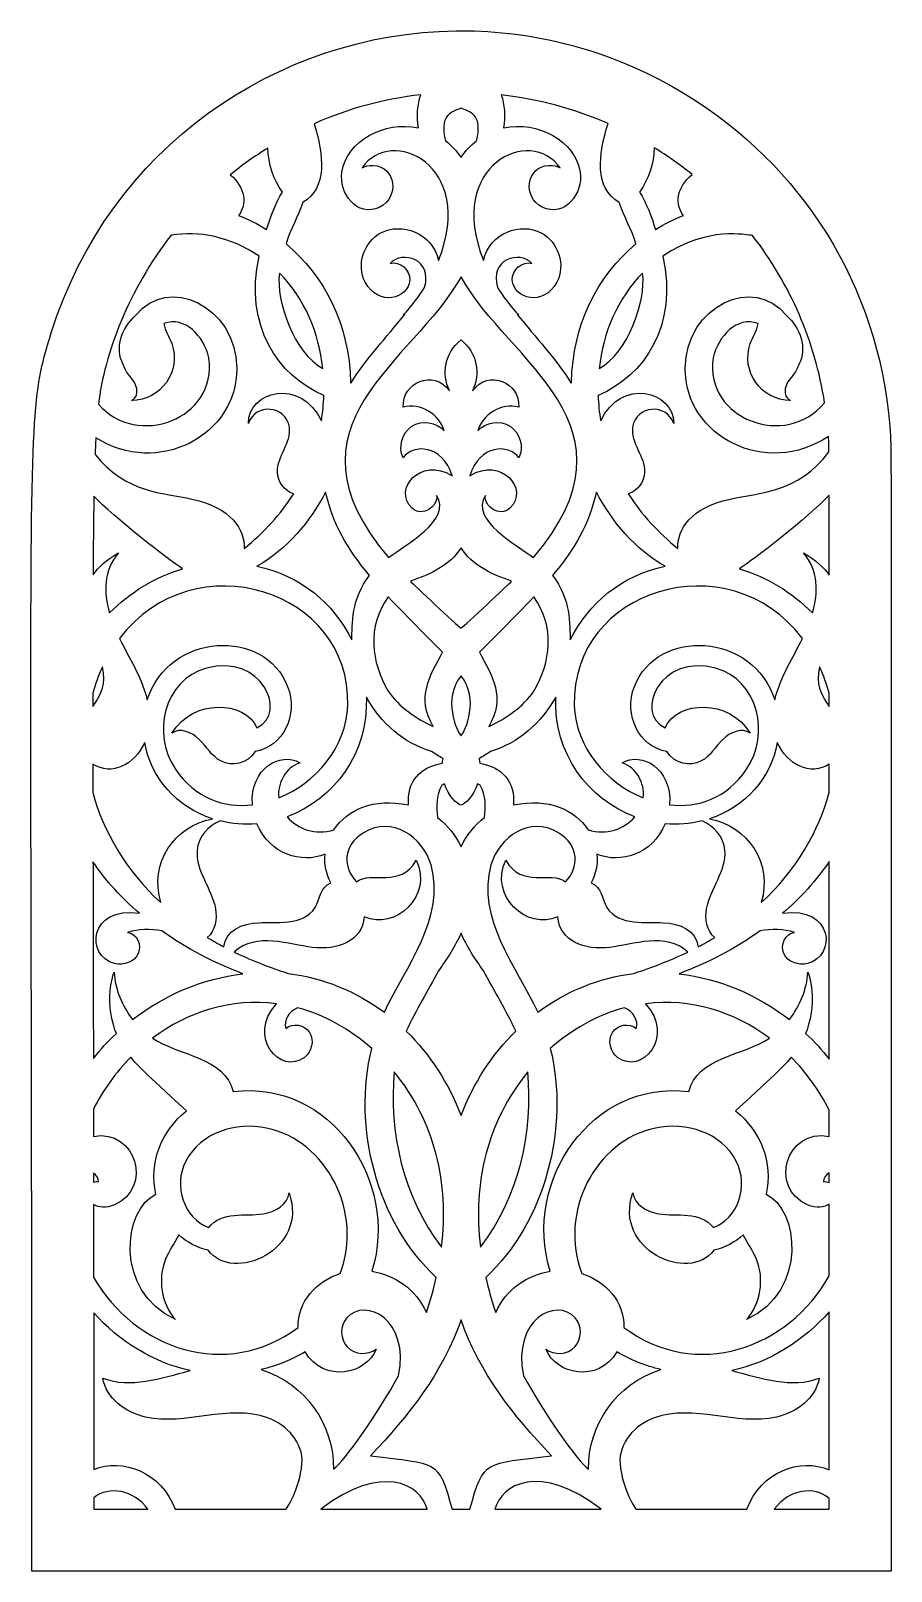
# Model space of a CAD drawing. Header units: millimetres. Extents: x -56 to 56, y -100 to 100.
import ezdxf

# ---------------------------------------------------------------- set-up
doc = ezdxf.new("R2010")
doc.units = ezdxf.units.MM
doc.header["$MEASUREMENT"] = 0
doc.layers.add('layer 1', color=7, linetype='Continuous')

msp = doc.modelspace()

# ---------------------------------------------------------------- linework, layer by layer
at = {"layer": 'layer 1', "color": 250}
for points, knots in [([(0.8952, 100.1536), (0.8952, 100.1536), (-0.5707, 100.1536), (-0.5707, 100.1536), (-0.5707, 100.1536), (-23.7311, 99.8418), (-45.5892, 84.9764), (-53.0873, 60.9364), (-53.0873, 60.9364), (-55.3141, 53.7666), (-55.7358, 52.1452), (-55.7389, 14.82), (-55.7389, 14.82), (-55.7408, -7.5752), (-55.592, -42.8237), (-55.592, -99.8361), (-55.592, -99.8361), (-55.592, -99.8361), (-55.3405, -99.8361), (-55.3405, -99.8361), (-55.3405, -99.8361), (-55.3405, -99.8361), (-54.9503, -99.8361), (-54.9503, -99.8361), (-54.9503, -99.8361), (-54.9503, -99.8361), (-54.4258, -99.8361), (-54.4258, -99.8361), (-54.4258, -99.8361), (-54.4258, -99.8361), (-53.7715, -99.8361), (-53.7715, -99.8361), (-53.7715, -99.8361), (-53.7715, -99.8361), (-52.9917, -99.8361), (-52.9917, -99.8361), (-52.9917, -99.8361), (-52.9917, -99.8361), (-52.0909, -99.8361), (-52.0909, -99.8361), (-52.0909, -99.8361), (-52.0909, -99.8361), (-51.0735, -99.8361), (-51.0735, -99.8361), (-51.0735, -99.8361), (-51.0735, -99.8361), (-49.9439, -99.8361), (-49.9439, -99.8361), (-49.9439, -99.8361), (-49.9439, -99.8361), (-48.7066, -99.8361), (-48.7066, -99.8361), (-48.7066, -99.8361), (-48.7066, -99.8361), (-47.3659, -99.8361), (-47.3659, -99.8361), (-47.3659, -99.8361), (-47.3659, -99.8361), (-45.9263, -99.8361), (-45.9263, -99.8361), (-45.9263, -99.8361), (-45.9263, -99.8361), (-44.3923, -99.8361), (-44.3923, -99.8361), (-44.3923, -99.8361), (-44.3923, -99.8361), (-42.7681, -99.8361), (-42.7681, -99.8361), (-42.7681, -99.8361), (-42.7681, -99.8361), (-41.0584, -99.8361), (-41.0584, -99.8361), (-41.0584, -99.8361), (-41.0584, -99.8361), (-39.2673, -99.8361), (-39.2673, -99.8361), (-39.2673, -99.8361), (-39.2673, -99.8361), (-35.4593, -99.8361), (-35.4593, -99.8361), (-35.4593, -99.8361), (-35.4593, -99.8361), (-33.4512, -99.8361), (-33.4512, -99.8361), (-33.4512, -99.8361), (-33.4512, -99.8361), (-31.3795, -99.8361), (-31.3795, -99.8361), (-31.3795, -99.8361), (-31.3795, -99.8361), (-29.2486, -99.8361), (-29.2486, -99.8361), (-29.2486, -99.8361), (-29.2486, -99.8361), (-27.0631, -99.8361), (-27.0631, -99.8361), (-27.0631, -99.8361), (-27.0631, -99.8361), (-15.4697, -99.8361), (-15.4697, -99.8361), (-15.4697, -99.8361), (-15.4697, -99.8361), (-13.0488, -99.8361), (-13.0488, -99.8361), (-13.0488, -99.8361), (-13.0488, -99.8361), (-10.6042, -99.8361), (-10.6042, -99.8361), (-10.6042, -99.8361), (-10.6042, -99.8361), (-8.1402, -99.8361), (-8.1402, -99.8361), (-8.1402, -99.8361), (-8.1402, -99.8361), (-5.6614, -99.8361), (-5.6614, -99.8361), (-5.6614, -99.8361), (-5.6614, -99.8361), (-3.172, -99.8361), (-3.172, -99.8361), (-3.172, -99.8361), (-3.172, -99.8361), (-0.6766, -99.8361), (-0.6766, -99.8361), (-0.6766, -99.8361), (-0.6766, -99.8361), (1.8205, -99.8361), (1.8205, -99.8361), (1.8205, -99.8361), (1.8205, -99.8361), (4.3148, -99.8361), (4.3148, -99.8361), (4.3148, -99.8361), (4.3148, -99.8361), (6.8019, -99.8361), (6.8019, -99.8361), (6.8019, -99.8361), (6.8019, -99.8361), (9.2774, -99.8361), (9.2774, -99.8361), (9.2774, -99.8361), (9.2774, -99.8361), (11.7369, -99.8361), (11.7369, -99.8361), (11.7369, -99.8361), (11.7369, -99.8361), (14.1759, -99.8361), (14.1759, -99.8361), (14.1759, -99.8361), (14.1759, -99.8361), (16.59, -99.8361), (16.59, -99.8361), (16.59, -99.8361), (16.59, -99.8361), (25.9092, -99.8361), (25.9092, -99.8361), (25.9092, -99.8361), (25.9092, -99.8361), (28.1326, -99.8361), (28.1326, -99.8361), (28.1326, -99.8361), (28.1326, -99.8361), (30.3046, -99.8361), (30.3046, -99.8361), (30.3046, -99.8361), (30.3046, -99.8361), (32.4207, -99.8361), (32.4207, -99.8361), (32.4207, -99.8361), (32.4207, -99.8361), (34.4767, -99.8361), (34.4767, -99.8361), (34.4767, -99.8361), (34.4767, -99.8361), (38.39, -99.8361), (38.39, -99.8361), (38.39, -99.8361), (38.39, -99.8361), (40.2387, -99.8361), (40.2387, -99.8361), (40.2387, -99.8361), (40.2387, -99.8361), (42.0094, -99.8361), (42.0094, -99.8361), (42.0094, -99.8361), (42.0094, -99.8361), (43.6977, -99.8361), (43.6977, -99.8361), (43.6977, -99.8361), (43.6977, -99.8361), (45.2993, -99.8361), (45.2993, -99.8361), (45.2993, -99.8361), (45.2993, -99.8361), (46.8096, -99.8361), (46.8096, -99.8361), (46.8096, -99.8361), (46.8096, -99.8361), (48.2244, -99.8361), (48.2244, -99.8361), (48.2244, -99.8361), (48.2244, -99.8361), (49.5391, -99.8361), (49.5391, -99.8361), (49.5391, -99.8361), (49.5391, -99.8361), (50.7493, -99.8361), (50.7493, -99.8361), (50.7493, -99.8361), (50.7493, -99.8361), (51.8507, -99.8361), (51.8507, -99.8361), (51.8507, -99.8361), (51.8507, -99.8361), (52.8388, -99.8361), (52.8388, -99.8361), (52.8388, -99.8361), (52.8388, -99.8361), (53.7091, -99.8361), (53.7091, -99.8361), (53.7091, -99.8361), (53.7091, -99.8361), (54.4573, -99.8361), (54.4573, -99.8361), (54.4573, -99.8361), (54.4573, -99.8361), (55.0789, -99.8361), (55.0789, -99.8361), (55.0789, -99.8361), (55.0789, -99.8361), (55.5696, -99.8361), (55.5696, -99.8361), (55.5696, -99.8361), (55.5696, -99.8361), (55.9248, -99.8361), (55.9248, -99.8361), (55.9248, -99.8361), (55.9248, -41.3568), (55.9363, -6.2902), (55.9368, 14.8718), (55.9368, 14.8718), (55.9368, 14.8718), (55.9368, 17.4454), (55.9368, 17.4454), (55.9368, 17.4454), (55.936, 49.9777), (55.9039, 46.8389), (55.7442, 48.8283), (55.7442, 48.8283), (54.2967, 67.1982), (44.2101, 82.7543), (29.2777, 91.8827), (29.2777, 91.8827), (20.2558, 97.4015), (10.488, 100.028), (0.8952, 100.1536)], [0, 0, 0, 0, 0.01538462, 0.01538462, 0.01538462, 0.01538462, 0.03076923, 0.03076923, 0.03076923, 0.03076923, 0.04615385, 0.04615385, 0.04615385, 0.04615385, 0.06153846, 0.06153846, 0.06153846, 0.06153846, 0.07692308, 0.07692308, 0.07692308, 0.07692308, 0.09230769, 0.09230769, 0.09230769, 0.09230769, 0.10769231, 0.10769231, 0.10769231, 0.10769231, 0.12307692, 0.12307692, 0.12307692, 0.12307692, 0.13846154, 0.13846154, 0.13846154, 0.13846154, 0.15384615, 0.15384615, 0.15384615, 0.15384615, 0.16923077, 0.16923077, 0.16923077, 0.16923077, 0.18461538, 0.18461538, 0.18461538, 0.18461538, 0.2, 0.2, 0.2, 0.2, 0.21538462, 0.21538462, 0.21538462, 0.21538462, 0.23076923, 0.23076923, 0.23076923, 0.23076923, 0.24615385, 0.24615385, 0.24615385, 0.24615385, 0.26153846, 0.26153846, 0.26153846, 0.26153846, 0.27692308, 0.27692308, 0.27692308, 0.27692308, 0.29230769, 0.29230769, 0.29230769, 0.29230769, 0.30769231, 0.30769231, 0.30769231, 0.30769231, 0.32307692, 0.32307692, 0.32307692, 0.32307692, 0.33846154, 0.33846154, 0.33846154, 0.33846154, 0.35384615, 0.35384615, 0.35384615, 0.35384615, 0.36923077, 0.36923077, 0.36923077, 0.36923077, 0.38461538, 0.38461538, 0.38461538, 0.38461538, 0.4, 0.4, 0.4, 0.4, 0.41538462, 0.41538462, 0.41538462, 0.41538462, 0.43076923, 0.43076923, 0.43076923, 0.43076923, 0.44615385, 0.44615385, 0.44615385, 0.44615385, 0.46153846, 0.46153846, 0.46153846, 0.46153846, 0.47692308, 0.47692308, 0.47692308, 0.47692308, 0.49230769, 0.49230769, 0.49230769, 0.49230769, 0.50769231, 0.50769231, 0.50769231, 0.50769231, 0.52307692, 0.52307692, 0.52307692, 0.52307692, 0.53846154, 0.53846154, 0.53846154, 0.53846154, 0.55384615, 0.55384615, 0.55384615, 0.55384615, 0.56923077, 0.56923077, 0.56923077, 0.56923077, 0.58461538, 0.58461538, 0.58461538, 0.58461538, 0.6, 0.6, 0.6, 0.6, 0.61538462, 0.61538462, 0.61538462, 0.61538462, 0.63076923, 0.63076923, 0.63076923, 0.63076923, 0.64615385, 0.64615385, 0.64615385, 0.64615385, 0.66153846, 0.66153846, 0.66153846, 0.66153846, 0.67692308, 0.67692308, 0.67692308, 0.67692308, 0.69230769, 0.69230769, 0.69230769, 0.69230769, 0.70769231, 0.70769231, 0.70769231, 0.70769231, 0.72307692, 0.72307692, 0.72307692, 0.72307692, 0.73846154, 0.73846154, 0.73846154, 0.73846154, 0.75384615, 0.75384615, 0.75384615, 0.75384615, 0.76923077, 0.76923077, 0.76923077, 0.76923077, 0.78461538, 0.78461538, 0.78461538, 0.78461538, 0.8, 0.8, 0.8, 0.8, 0.81538462, 0.81538462, 0.81538462, 0.81538462, 0.83076923, 0.83076923, 0.83076923, 0.83076923, 0.84615385, 0.84615385, 0.84615385, 0.84615385, 0.86153846, 0.86153846, 0.86153846, 0.86153846, 0.87692308, 0.87692308, 0.87692308, 0.87692308, 0.89230769, 0.89230769, 0.89230769, 0.89230769, 0.90769231, 0.90769231, 0.90769231, 0.90769231, 0.92307692, 0.92307692, 0.92307692, 0.92307692, 0.93846154, 0.93846154, 0.93846154, 0.93846154, 0.95384615, 0.95384615, 0.95384615, 0.95384615, 0.96923077, 0.96923077, 0.96923077, 0.96923077, 1, 1, 1, 1]), ([(-18.9731, 88.0858), (-14.5062, 90.0614), (-9.8788, 91.3134), (-5.1308, 91.8425), (-5.1308, 91.8425), (-5.5393, 90.5771), (-5.6801, 89.1103), (-5.4254, 87.5499), (-5.4254, 87.5499), (-9.9057, 88.501), (-14.714, 85.8622), (-15.3568, 81.8106), (-15.3568, 81.8106), (-15.7858, 79.0917), (-13.408, 75.837), (-10.4345, 77.2703), (-10.4345, 77.2703), (-7.8966, 78.4955), (-8.2917, 82.514), (-11.3118, 82.6879), (-11.3118, 82.6879), (-11.8879, 82.7215), (-12.3702, 82.5874), (-12.7519, 82.3465), (-12.7519, 82.3465), (-9.0618, 87.8445), (2.1756, 82.8622), (-2.8272, 70.3189), (-2.8272, 70.3189), (-3.6174, 73.9821), (-7.669, 75.3145), (-10.2941, 73.9285), (-10.2941, 73.9285), (-12.5039, 72.77), (-13.522, 69.7227), (-12.3501, 67.5263), (-12.3501, 67.5263), (-10.6356, 64.3051), (-6.7113, 65.3295), (-6.5571, 67.8074), (-6.5571, 67.8074), (-6.4767, 69.1067), (-7.8631, 70.3457), (-9.102, 69.9371), (-9.102, 69.9371), (-7.4948, 71.7116), (-3.5437, 70.4794), (-4.6352, 66.8433), (-4.6352, 66.8433), (-5.1509, 66.0263), (-6.41, 64.1509), (-7.4009, 63.2601), (-7.4009, 63.2601), (-7.3339, 63.2802), (-7.2739, 63.2936), (-7.2069, 63.3137), (-7.2069, 63.3137), (-9.5709, 60.3808), (-12.2294, 57.5878), (-14.1647, 54.4403), (-14.1647, 54.4403), (-14.1849, 54.4537), (-14.205, 54.4671), (-14.2251, 54.4805), (-14.2251, 54.4805), (-14.4329, 62.1418), (-17.5937, 68.2696), (-22.6098, 72.5022), (-22.6098, 72.5022), (-22.0003, 74.4908), (-21.0493, 76.018), (-20.4467, 77.8662), (-20.4467, 77.8662), (-17.2187, 79.6943), (-17.7211, 84.0744), (-18.9731, 88.0858)], [0, 0, 0, 0, 0.05, 0.05, 0.05, 0.05, 0.1, 0.1, 0.1, 0.1, 0.15, 0.15, 0.15, 0.15, 0.2, 0.2, 0.2, 0.2, 0.25, 0.25, 0.25, 0.25, 0.3, 0.3, 0.3, 0.3, 0.35, 0.35, 0.35, 0.35, 0.4, 0.4, 0.4, 0.4, 0.45, 0.45, 0.45, 0.45, 0.5, 0.5, 0.5, 0.5, 0.55, 0.55, 0.55, 0.55, 0.6, 0.6, 0.6, 0.6, 0.65, 0.65, 0.65, 0.65, 0.7, 0.7, 0.7, 0.7, 0.75, 0.75, 0.75, 0.75, 0.8, 0.8, 0.8, 0.8, 0.85, 0.85, 0.85, 0.85, 0.9, 0.9, 0.9, 0.9, 1, 1, 1, 1]), ([(2.1152, 85.8891), (1.3451, 85.2798), (0.6689, 84.5496), (0.0995, 83.7262), (0.0995, 83.7262), (-0.4696, 84.5496), (-1.1462, 85.2798), (-1.9163, 85.8891), (-1.9163, 85.8891), (-2.6596, 88.9896), (-1.5011, 89.5054), (0.0995, 90.0949), (0.0995, 90.0949), (1.7, 89.5054), (2.8585, 88.9896), (2.1152, 85.8891)], [0, 0, 0, 0, 0.2, 0.2, 0.2, 0.2, 0.4, 0.4, 0.4, 0.4, 0.6, 0.6, 0.6, 0.6, 1, 1, 1, 1]), ([(19.1858, 88.1193), (17.92, 84.0945), (17.4043, 79.7013), (20.6456, 77.8662), (20.6456, 77.8662), (21.2481, 76.018), (22.1992, 74.4908), (22.8088, 72.5022), (22.8088, 72.5022), (17.7927, 68.2696), (14.6318, 62.1418), (14.4244, 54.4805), (14.4244, 54.4805), (14.4043, 54.4671), (14.3842, 54.4537), (14.3637, 54.4403), (14.3637, 54.4403), (12.422, 57.5878), (9.7698, 60.3808), (7.4059, 63.3137), (7.4059, 63.3137), (7.4729, 63.2936), (7.5332, 63.2802), (7.6002, 63.2601), (7.6002, 63.2601), (6.6089, 64.1509), (5.3499, 66.0263), (4.8341, 66.8433), (4.8341, 66.8433), (3.7426, 70.4794), (7.6937, 71.7116), (9.301, 69.9371), (9.301, 69.9371), (8.062, 70.3457), (6.676, 69.1067), (6.7564, 67.8074), (6.7564, 67.8074), (6.9102, 65.3295), (10.8345, 64.3051), (12.549, 67.5263), (12.549, 67.5263), (13.7209, 69.7227), (12.7032, 72.77), (10.4934, 73.9285), (10.4934, 73.9285), (7.868, 75.3145), (3.8163, 73.9821), (3.0261, 70.3189), (3.0261, 70.3189), (-1.9766, 82.8622), (9.2608, 87.8445), (12.9508, 82.3465), (12.9508, 82.3465), (12.5691, 82.5874), (12.0869, 82.7215), (11.5111, 82.6879), (11.5111, 82.6879), (8.4906, 82.514), (8.0955, 78.4955), (10.6338, 77.2703), (10.6338, 77.2703), (13.6073, 75.837), (15.9847, 79.0917), (15.5561, 81.8106), (15.5561, 81.8106), (14.913, 85.8622), (10.1046, 88.501), (5.6247, 87.5499), (5.6247, 87.5499), (5.879, 89.1036), (5.7383, 90.5771), (5.3298, 91.8358), (5.3298, 91.8358), (10.118, 91.3003), (14.786, 90.0412), (19.1858, 88.1193)], [0, 0, 0, 0, 0.05, 0.05, 0.05, 0.05, 0.1, 0.1, 0.1, 0.1, 0.15, 0.15, 0.15, 0.15, 0.2, 0.2, 0.2, 0.2, 0.25, 0.25, 0.25, 0.25, 0.3, 0.3, 0.3, 0.3, 0.35, 0.35, 0.35, 0.35, 0.4, 0.4, 0.4, 0.4, 0.45, 0.45, 0.45, 0.45, 0.5, 0.5, 0.5, 0.5, 0.55, 0.55, 0.55, 0.55, 0.6, 0.6, 0.6, 0.6, 0.65, 0.65, 0.65, 0.65, 0.7, 0.7, 0.7, 0.7, 0.75, 0.75, 0.75, 0.75, 0.8, 0.8, 0.8, 0.8, 0.85, 0.85, 0.85, 0.85, 0.9, 0.9, 0.9, 0.9, 1, 1, 1, 1]), ([(-24.9804, 84.9249), (-24.9001, 82.8823), (-24.2773, 80.8729), (-23.065, 79.2187), (-23.065, 79.2187), (-23.9824, 77.7857), (-24.6389, 76.0109), (-25.1478, 74.3571), (-25.1478, 74.3571), (-26.293, 75.0803), (-27.5117, 75.6899), (-28.7776, 76.1785), (-28.7776, 76.1785), (-27.6641, 77.5561), (-27.8363, 79.7969), (-29.8491, 81.4557), (-29.8491, 81.4557), (-28.3022, 82.7081), (-26.6814, 83.8666), (-24.9804, 84.9249)], [0, 0, 0, 0, 0.16666667, 0.16666667, 0.16666667, 0.16666667, 0.33333333, 0.33333333, 0.33333333, 0.33333333, 0.5, 0.5, 0.5, 0.5, 0.66666667, 0.66666667, 0.66666667, 0.66666667, 1, 1, 1, 1]), ([(30.1082, 81.5026), (28.0469, 79.8456), (27.8458, 77.5776), (28.9765, 76.1785), (28.9765, 76.1785), (27.711, 75.6899), (26.4922, 75.0803), (25.3467, 74.3571), (25.3467, 74.3571), (24.838, 76.0109), (24.1815, 77.7857), (23.2639, 79.2187), (23.2639, 79.2187), (24.4831, 80.88), (25.1058, 82.9091), (25.1795, 84.9715), (25.1795, 84.9715), (26.8802, 83.9269), (28.5281, 82.7684), (30.1082, 81.5026)], [0, 0, 0, 0, 0.16666667, 0.16666667, 0.16666667, 0.16666667, 0.33333333, 0.33333333, 0.33333333, 0.33333333, 0.5, 0.5, 0.5, 0.5, 0.66666667, 0.66666667, 0.66666667, 0.66666667, 1, 1, 1, 1]), ([(-37.5372, 73.6138), (-33.8941, 74.2029), (-29.8825, 73.4529), (-26.0988, 70.8879), (-26.0988, 70.8879), (-28.1011, 61.854), (-23.7079, 55.378), (-17.701, 52.8197), (-17.701, 52.8197), (-17.7345, 51.7081), (-17.8481, 50.6032), (-18.0291, 49.518), (-18.0291, 49.518), (-20.7345, 55.2171), (-27.5052, 53.3689), (-27.5052, 49.1899), (-27.5052, 49.1899), (-26.5742, 51.8756), (-22.6164, 51.5137), (-22.1811, 48.7077), (-22.1811, 48.7077), (-21.873, 46.6789), (-23.815, 44.8839), (-23.7348, 42.8413), (-23.7348, 42.8413), (-23.6945, 41.6359), (-22.8574, 40.4372), (-21.6119, 40.0421), (-21.6119, 40.0421), (-23.3196, 37.3567), (-25.4962, 35.0259), (-28.0475, 32.9435), (-28.0475, 32.9435), (-27.9874, 35.4478), (-29.6482, 38.1871), (-34.8382, 39.3658), (-34.8382, 39.3658), (-38.5414, 40.2149), (-43.3969, 40.0802), (-47.395, 45.1651), (-47.395, 45.1651), (-47.3682, 45.9352), (-47.3347, 46.6453), (-47.3012, 47.3082), (-47.3012, 47.3082), (-39.2916, 42.2053), (-28.9249, 47.6028), (-29.0186, 56.3358), (-29.0186, 56.3358), (-29.099, 64.546), (-37.9925, 68.4904), (-42.1312, 63.1931), (-42.1312, 63.1931), (-43.9862, 61.5929), (-44.8568, 58.9876), (-43.7651, 56.8445), (-43.7651, 56.8445), (-43.1826, 55.311), (-42.4058, 54.9829), (-42.0508, 53.9514), (-42.0508, 53.9514), (-41.8231, 53.2952), (-42.0106, 52.4044), (-42.667, 52.1635), (-42.667, 52.1635), (-38.8497, 52.1568), (-36.1777, 55.9671), (-37.45, 59.5436), (-37.45, 59.5436), (-37.7715, 60.434), (-38.3073, 61.2309), (-38.4881, 62.1485), (-38.4881, 62.1485), (-35.7224, 63.1398), (-33.2912, 60.548), (-32.6215, 57.6816), (-32.6215, 57.6816), (-31.4795, 49.7378), (-42.0169, 45.8615), (-46.9531, 51.6947), (-46.9531, 51.6947), (-46.2124, 58.1829), (-42.9808, 66.6101), (-37.5372, 73.6138)], [0, 0, 0, 0, 0.04545455, 0.04545455, 0.04545455, 0.04545455, 0.09090909, 0.09090909, 0.09090909, 0.09090909, 0.13636364, 0.13636364, 0.13636364, 0.13636364, 0.18181818, 0.18181818, 0.18181818, 0.18181818, 0.22727273, 0.22727273, 0.22727273, 0.22727273, 0.27272727, 0.27272727, 0.27272727, 0.27272727, 0.31818182, 0.31818182, 0.31818182, 0.31818182, 0.36363636, 0.36363636, 0.36363636, 0.36363636, 0.40909091, 0.40909091, 0.40909091, 0.40909091, 0.45454545, 0.45454545, 0.45454545, 0.45454545, 0.5, 0.5, 0.5, 0.5, 0.54545455, 0.54545455, 0.54545455, 0.54545455, 0.59090909, 0.59090909, 0.59090909, 0.59090909, 0.63636364, 0.63636364, 0.63636364, 0.63636364, 0.68181818, 0.68181818, 0.68181818, 0.68181818, 0.72727273, 0.72727273, 0.72727273, 0.72727273, 0.77272727, 0.77272727, 0.77272727, 0.77272727, 0.81818182, 0.81818182, 0.81818182, 0.81818182, 0.86363636, 0.86363636, 0.86363636, 0.86363636, 0.90909091, 0.90909091, 0.90909091, 0.90909091, 1, 1, 1, 1]), ([(26.2978, 70.8879), (32.2255, 74.9053), (37.254, 73.587), (37.9236, 73.587), (37.9236, 73.587), (42.8258, 67.2917), (46.0537, 59.8516), (47.2994, 51.8622), (47.2994, 51.8622), (42.2945, 45.7722), (31.6752, 49.7135), (32.8207, 57.6816), (32.8207, 57.6816), (33.4902, 60.548), (35.9212, 63.1398), (38.687, 62.1485), (38.687, 62.1485), (38.5064, 61.2309), (37.9705, 60.434), (37.6491, 59.5436), (37.6491, 59.5436), (36.3767, 55.9671), (39.0486, 52.1568), (42.866, 52.1635), (42.866, 52.1635), (42.2095, 52.4044), (42.0222, 53.2952), (42.2497, 53.9514), (42.2497, 53.9514), (42.605, 54.9829), (43.3814, 55.311), (43.9642, 56.8445), (43.9642, 56.8445), (45.0557, 58.9876), (44.1851, 61.5929), (42.3301, 63.1931), (42.3301, 63.1931), (38.1914, 68.4904), (29.2978, 64.546), (29.211, 56.3358), (29.211, 56.3358), (29.1239, 47.4955), (39.752, 42.0779), (47.795, 47.5022), (47.795, 47.5022), (47.8215, 47.201), (47.8419, 46.6986), (47.855, 45.4999), (47.855, 45.4999), (43.8474, 40.0904), (38.7749, 40.2227), (35.0372, 39.3658), (35.0372, 39.3658), (29.8471, 38.1871), (28.1862, 35.4478), (28.2466, 32.9435), (28.2466, 32.9435), (25.6953, 35.0259), (23.5186, 37.3567), (21.8108, 40.0421), (21.8108, 40.0421), (23.0565, 40.4372), (23.8869, 41.6359), (23.9338, 42.8413), (23.9338, 42.8413), (24.0143, 44.8839), (22.0719, 46.6789), (22.3802, 48.7077), (22.3802, 48.7077), (22.8155, 51.5137), (26.7734, 51.8756), (27.7043, 49.1899), (27.7043, 49.1899), (27.7043, 53.3689), (20.9335, 55.2171), (18.228, 49.518), (18.228, 49.518), (18.047, 50.6032), (17.9334, 51.7081), (17.8999, 52.8197), (17.8999, 52.8197), (23.907, 55.378), (28.3002, 61.854), (26.2978, 70.8879)], [0, 0, 0, 0, 0.04545455, 0.04545455, 0.04545455, 0.04545455, 0.09090909, 0.09090909, 0.09090909, 0.09090909, 0.13636364, 0.13636364, 0.13636364, 0.13636364, 0.18181818, 0.18181818, 0.18181818, 0.18181818, 0.22727273, 0.22727273, 0.22727273, 0.22727273, 0.27272727, 0.27272727, 0.27272727, 0.27272727, 0.31818182, 0.31818182, 0.31818182, 0.31818182, 0.36363636, 0.36363636, 0.36363636, 0.36363636, 0.40909091, 0.40909091, 0.40909091, 0.40909091, 0.45454545, 0.45454545, 0.45454545, 0.45454545, 0.5, 0.5, 0.5, 0.5, 0.54545455, 0.54545455, 0.54545455, 0.54545455, 0.59090909, 0.59090909, 0.59090909, 0.59090909, 0.63636364, 0.63636364, 0.63636364, 0.63636364, 0.68181818, 0.68181818, 0.68181818, 0.68181818, 0.72727273, 0.72727273, 0.72727273, 0.72727273, 0.77272727, 0.77272727, 0.77272727, 0.77272727, 0.81818182, 0.81818182, 0.81818182, 0.81818182, 0.86363636, 0.86363636, 0.86363636, 0.86363636, 0.90909091, 0.90909091, 0.90909091, 0.90909091, 1, 1, 1, 1]), ([(-17.8347, 56.3224), (-21.5113, 58.2711), (-23.9626, 64.988), (-23.4737, 68.6982), (-23.4737, 68.6982), (-20.1785, 65.3898), (-18.3437, 60.9498), (-17.8347, 56.3224)], [0, 0, 0, 0, 0.33333333, 0.33333333, 0.33333333, 0.33333333, 1, 1, 1, 1]), ([(9.5088, 31.7849), (7.4863, 33.2849), (1.1575, 36.6667), (3.2604, 39.8413), (3.2604, 39.8413), (3.0261, 38.4214), (5.1491, 36.9348), (6.4417, 38.1737), (6.4417, 38.1737), (9.0265, 40.645), (5.3096, 44.9241), (1.2513, 42.3926), (1.2513, 42.3926), (2.4705, 46.4577), (6.3077, 46.5515), (7.6069, 44.7231), (7.6069, 44.7231), (8.2832, 46.1162), (7.7675, 47.9711), (6.4752, 48.8149), (6.4752, 48.8149), (5.1823, 49.6655), (3.2805, 49.391), (2.2761, 48.2191), (2.2761, 48.2191), (2.8854, 50.4021), (5.3901, 51.8555), (7.5868, 51.3062), (7.5868, 51.3062), (7.8278, 54.4604), (3.6555, 56.2889), (1.5931, 53.4226), (1.5931, 53.4226), (2.6645, 55.5988), (2.2225, 58.3516), (0.0995, 60.0121), (0.0995, 60.0121), (-2.0235, 58.3516), (-2.4652, 55.5988), (-1.3938, 53.4226), (-1.3938, 53.4226), (-3.4565, 56.2889), (-7.6288, 54.4604), (-7.3875, 51.3062), (-7.3875, 51.3062), (-5.1911, 51.8555), (-2.6864, 50.4021), (-2.0768, 48.2191), (-2.0768, 48.2191), (-3.0815, 49.391), (-4.9833, 49.6655), (-6.2759, 48.8149), (-6.2759, 48.8149), (-7.5685, 47.9711), (-8.0843, 46.1162), (-7.4076, 44.7231), (-7.4076, 44.7231), (-6.1084, 46.5515), (-2.2712, 46.4577), (-1.0523, 42.3926), (-1.0523, 42.3926), (-5.1107, 44.9241), (-8.8276, 40.645), (-6.2424, 38.1737), (-6.2424, 38.1737), (-4.9498, 36.9348), (-2.8272, 38.4214), (-3.0614, 39.8413), (-3.0614, 39.8413), (-0.9585, 36.6667), (-7.287, 33.2849), (-9.3095, 31.7849), (-9.3095, 31.7849), (-23.9626, 48.9825), (-6.1888, 56.9652), (0.0995, 68.1958), (0.0995, 68.1958), (6.3877, 56.9652), (24.1614, 48.9825), (9.5088, 31.7849)], [0, 0, 0, 0, 0.04761905, 0.04761905, 0.04761905, 0.04761905, 0.0952381, 0.0952381, 0.0952381, 0.0952381, 0.14285714, 0.14285714, 0.14285714, 0.14285714, 0.19047619, 0.19047619, 0.19047619, 0.19047619, 0.23809524, 0.23809524, 0.23809524, 0.23809524, 0.28571429, 0.28571429, 0.28571429, 0.28571429, 0.33333333, 0.33333333, 0.33333333, 0.33333333, 0.38095238, 0.38095238, 0.38095238, 0.38095238, 0.42857143, 0.42857143, 0.42857143, 0.42857143, 0.47619048, 0.47619048, 0.47619048, 0.47619048, 0.52380952, 0.52380952, 0.52380952, 0.52380952, 0.57142857, 0.57142857, 0.57142857, 0.57142857, 0.61904762, 0.61904762, 0.61904762, 0.61904762, 0.66666667, 0.66666667, 0.66666667, 0.66666667, 0.71428571, 0.71428571, 0.71428571, 0.71428571, 0.76190476, 0.76190476, 0.76190476, 0.76190476, 0.80952381, 0.80952381, 0.80952381, 0.80952381, 0.85714286, 0.85714286, 0.85714286, 0.85714286, 0.9047619, 0.9047619, 0.9047619, 0.9047619, 1, 1, 1, 1]), ([(18.0336, 56.3224), (18.543, 60.9498), (20.3778, 65.3898), (23.6728, 68.6982), (23.6728, 68.6982), (24.1614, 64.988), (21.7106, 58.2711), (18.0336, 56.3224)], [0, 0, 0, 0, 0.33333333, 0.33333333, 0.33333333, 0.33333333, 1, 1, 1, 1]), ([(-11.7944, 29.4407), (-14.1446, 26.434), (-14.0109, 23.0653), (-14.0847, 21.063), (-14.0847, 21.063), (-16.4751, 25.8914), (-20.748, 29.434), (-26.4001, 30.6462), (-26.4001, 30.6462), (-22.5494, 32.7424), (-19.4352, 36.4861), (-17.4731, 40.2696), (-17.4731, 40.2696), (-16.5488, 36.044), (-14.5733, 32.796), (-11.7944, 29.4407)], [0, 0, 0, 0, 0.2, 0.2, 0.2, 0.2, 0.4, 0.4, 0.4, 0.4, 0.6, 0.6, 0.6, 0.6, 1, 1, 1, 1]), ([(17.672, 40.2696), (19.6345, 36.4861), (22.7485, 32.7424), (26.5991, 30.6462), (26.5991, 30.6462), (20.9469, 29.434), (16.6744, 25.8914), (14.2836, 21.063), (14.2836, 21.063), (14.2099, 23.0653), (14.3439, 26.434), (11.993, 29.4407), (11.993, 29.4407), (14.7726, 32.796), (16.7414, 36.044), (17.672, 40.2696)], [0, 0, 0, 0, 0.2, 0.2, 0.2, 0.2, 0.4, 0.4, 0.4, 0.4, 0.6, 0.6, 0.6, 0.6, 1, 1, 1, 1]), ([(-36.0303, 30.3114), (-39.6197, 29.2735), (-42.8679, 27.251), (-45.5132, 24.5724), (-45.5132, 24.5724), (-46.2834, 27.2376), (-46.357, 30.0838), (-44.3479, 32.3674), (-44.3479, 32.3674), (-45.9218, 31.4699), (-46.9864, 30.5125), (-47.6628, 29.5145), (-47.6628, 29.5145), (-47.636, 33.546), (-47.6024, 36.908), (-47.549, 39.7341), (-47.549, 39.7341), (-45.1316, 37.1457), (-37.7292, 31.327), (-36.0303, 30.3114)], [0, 0, 0, 0, 0.16666667, 0.16666667, 0.16666667, 0.16666667, 0.33333333, 0.33333333, 0.33333333, 0.33333333, 0.5, 0.5, 0.5, 0.5, 0.66666667, 0.66666667, 0.66666667, 0.66666667, 1, 1, 1, 1]), ([(47.8885, 29.4742), (47.2122, 30.4857), (46.1472, 31.4565), (44.547, 32.3674), (44.547, 32.3674), (46.5561, 30.0838), (46.4823, 27.2376), (45.7122, 24.5724), (45.7122, 24.5724), (43.0667, 27.251), (39.8187, 29.2735), (36.2292, 30.3114), (36.2292, 30.3114), (37.8594, 31.2858), (45.3146, 37.1034), (47.8818, 39.8745), (47.8818, 39.8745), (47.8885, 37.3567), (47.8952, 33.9947), (47.8885, 29.4742)], [0, 0, 0, 0, 0.16666667, 0.16666667, 0.16666667, 0.16666667, 0.33333333, 0.33333333, 0.33333333, 0.33333333, 0.5, 0.5, 0.5, 0.5, 0.66666667, 0.66666667, 0.66666667, 0.66666667, 1, 1, 1, 1]), ([(-14.6068, 12.5578), (-14.7743, 7.1335), (-18.7657, 2.4991), (-23.554, 0.557), (-23.554, 0.557), (-23.7816, 2.4656), (-22.6565, 4.5149), (-20.8351, 5.1245), (-20.8351, 5.1245), (-23.3262, 6.591), (-27.3109, 4.4679), (-26.9761, -0.3404), (-26.9761, -0.3404), (-30.6594, -0.769), (-34.3964, 0.5101), (-36.9746, 4.2739), (-36.9746, 4.2739), (-40.0418, 8.7408), (-38.5349, 15.8595), (-32.9497, 17.4064), (-32.9497, 17.4064), (-25.8375, 19.3686), (-22.2615, 11.6004), (-26.4001, 9.6651), (-26.4001, 9.6651), (-27.9136, 13.2278), (-34.7377, 13.4821), (-37.4299, 8.9616), (-37.4299, 8.9616), (-36.3585, 9.7518), (-34.8115, 9.089), (-33.8807, 8.1446), (-33.8807, 8.1446), (-32.943, 7.1939), (-32.2465, 5.9683), (-31.0745, 5.352), (-31.0745, 5.352), (-29.6548, 4.6087), (-27.5922, 4.9703), (-26.6346, 6.5843), (-26.6346, 6.5843), (-23.0047, 7.1536), (-20.9688, 11.3323), (-22.4021, 15.0291), (-22.4021, 15.0291), (-25.3687, 22.6635), (-37.7916, 22.1146), (-40.6378, 13.2747), (-40.6378, 13.2747), (-41.3678, 16.3417), (-43.0152, 18.7325), (-44.2273, 21.2775), (-44.2273, 21.2775), (-34.537, 33.988), (-14.1383, 27.5858), (-14.6068, 12.5578)], [0, 0, 0, 0, 0.06666667, 0.06666667, 0.06666667, 0.06666667, 0.13333333, 0.13333333, 0.13333333, 0.13333333, 0.2, 0.2, 0.2, 0.2, 0.26666667, 0.26666667, 0.26666667, 0.26666667, 0.33333333, 0.33333333, 0.33333333, 0.33333333, 0.4, 0.4, 0.4, 0.4, 0.46666667, 0.46666667, 0.46666667, 0.46666667, 0.53333333, 0.53333333, 0.53333333, 0.53333333, 0.6, 0.6, 0.6, 0.6, 0.66666667, 0.66666667, 0.66666667, 0.66666667, 0.73333333, 0.73333333, 0.73333333, 0.73333333, 0.8, 0.8, 0.8, 0.8, 0.86666667, 0.86666667, 0.86666667, 0.86666667, 1, 1, 1, 1]), ([(0.0995, 22.6099), (-0.3962, 22.8713), (-6.162, 28.3827), (-6.47, 28.6974), (-6.47, 28.6974), (-3.9723, 29.5212), (-1.2732, 30.7936), (0.0995, 33.0302), (0.0995, 33.0302), (1.4725, 30.7936), (4.1712, 29.5212), (6.6693, 28.6974), (6.6693, 28.6974), (6.3609, 28.3827), (0.5951, 22.8713), (0.0995, 22.6099)], [0, 0, 0, 0, 0.2, 0.2, 0.2, 0.2, 0.4, 0.4, 0.4, 0.4, 0.6, 0.6, 0.6, 0.6, 1, 1, 1, 1]), ([(40.8368, 13.2747), (37.9906, 22.1146), (25.5679, 22.6635), (22.6011, 15.0291), (22.6011, 15.0291), (21.1681, 11.3323), (23.2039, 7.1536), (26.8337, 6.5843), (26.8337, 6.5843), (27.7911, 4.9703), (29.8538, 4.6087), (31.2734, 5.352), (31.2734, 5.352), (32.4457, 5.9683), (33.1421, 7.1939), (34.0794, 8.1446), (34.0794, 8.1446), (35.0104, 9.089), (36.5576, 9.7518), (37.629, 8.9616), (37.629, 8.9616), (34.937, 13.4821), (28.1125, 13.2278), (26.5991, 9.6651), (26.5991, 9.6651), (22.4606, 11.6004), (26.0368, 19.3686), (33.1488, 17.4064), (33.1488, 17.4064), (38.7339, 15.8595), (40.2406, 8.7408), (37.1736, 4.2739), (37.1736, 4.2739), (34.5951, 0.5101), (30.8585, -0.769), (27.1752, -0.3404), (27.1752, -0.3404), (27.51, 4.4679), (23.5253, 6.591), (21.034, 5.1245), (21.034, 5.1245), (22.8558, 4.5149), (23.9808, 2.4656), (23.7529, 0.557), (23.7529, 0.557), (18.9646, 2.4991), (14.9733, 7.1335), (14.8061, 12.5578), (14.8061, 12.5578), (14.3369, 27.5858), (34.7359, 33.988), (44.4264, 21.2775), (44.4264, 21.2775), (43.2142, 18.7325), (41.5667, 16.3417), (40.8368, 13.2747)], [0, 0, 0, 0, 0.06666667, 0.06666667, 0.06666667, 0.06666667, 0.13333333, 0.13333333, 0.13333333, 0.13333333, 0.2, 0.2, 0.2, 0.2, 0.26666667, 0.26666667, 0.26666667, 0.26666667, 0.33333333, 0.33333333, 0.33333333, 0.33333333, 0.4, 0.4, 0.4, 0.4, 0.46666667, 0.46666667, 0.46666667, 0.46666667, 0.53333333, 0.53333333, 0.53333333, 0.53333333, 0.6, 0.6, 0.6, 0.6, 0.66666667, 0.66666667, 0.66666667, 0.66666667, 0.73333333, 0.73333333, 0.73333333, 0.73333333, 0.8, 0.8, 0.8, 0.8, 0.86666667, 0.86666667, 0.86666667, 0.86666667, 1, 1, 1, 1]), ([(-3.4967, 9.8323), (-5.8339, 10.9104), (-7.91, 12.3705), (-9.3497, 14.3997), (-9.3497, 14.3997), (-11.5531, 18.1564), (-12.1624, 22.8445), (-9.3363, 26.6615), (-9.3363, 26.6615), (-6.8788, 24.0365), (-3.3225, 20.5341), (-2.2913, 19.4624), (-2.2913, 19.4624), (-3.9522, 16.3417), (-5.7404, 13.6162), (-3.4967, 9.8323)], [0, 0, 0, 0, 0.2, 0.2, 0.2, 0.2, 0.4, 0.4, 0.4, 0.4, 0.6, 0.6, 0.6, 0.6, 1, 1, 1, 1]), ([(2.4902, 19.4624), (3.5218, 20.5341), (7.0778, 24.0365), (9.5356, 26.6615), (9.5356, 26.6615), (12.3613, 22.8445), (11.7521, 18.1564), (9.549, 14.3997), (9.549, 14.3997), (8.1089, 12.3705), (6.0328, 10.9104), (3.6957, 9.8323), (3.6957, 9.8323), (5.9394, 13.6162), (4.1511, 16.3417), (2.4902, 19.4624)], [0, 0, 0, 0, 0.2, 0.2, 0.2, 0.2, 0.4, 0.4, 0.4, 0.4, 0.6, 0.6, 0.6, 0.6, 1, 1, 1, 1]), ([(-47.6963, 14.1383), (-47.3749, 15.3173), (-46.9531, 16.4624), (-46.4439, 17.5606), (-46.4439, 17.5606), (-45.9351, 15.2033), (-46.4909, 14.3059), (-47.6963, 12.4174), (-47.6963, 12.4174), (-47.6963, 12.4174), (-47.6963, 14.1383), (-47.6963, 14.1383)], [0, 0, 0, 0, 0.25, 0.25, 0.25, 0.25, 0.5, 0.5, 0.5, 0.5, 1, 1, 1, 1]), ([(0.0995, 8.6402), (-0.4763, 9.223), (-2.3181, 13.4888), (0.0995, 16.4021), (0.0995, 16.4021), (2.5171, 13.4888), (0.6756, 9.223), (0.0995, 8.6402)], [0, 0, 0, 0, 0.33333333, 0.33333333, 0.33333333, 0.33333333, 1, 1, 1, 1]), ([(47.8952, 12.4174), (46.6898, 14.3059), (46.1338, 15.2033), (46.6432, 17.5606), (46.6432, 17.5606), (47.1519, 16.4624), (47.5738, 15.3173), (47.8952, 14.1383), (47.8952, 14.1383), (47.8952, 14.1383), (47.8952, 12.4174), (47.8952, 12.4174)], [0, 0, 0, 0, 0.25, 0.25, 0.25, 0.25, 0.5, 0.5, 0.5, 0.5, 1, 1, 1, 1]), ([(-6.6978, -0.3337), (-11.3789, 0.5705), (-14.6135, -0.943), (-16.4017, -3.5881), (-16.4017, -3.5881), (-18.826, -4.2781), (-21.056, -3.5549), (-22.4624, -1.8873), (-22.4624, -1.8873), (-16.3012, 0.4099), (-11.9348, 6.3567), (-12.1892, 13.643), (-12.1892, 13.643), (-10.3611, 10.3145), (-7.3473, 7.656), (-3.7179, 6.5776), (-3.7179, 6.5776), (-3.2353, 6.2629), (-2.74, 5.9549), (-2.2377, 5.6603), (-2.2377, 5.6603), (-2.2779, 5.4324), (-2.3181, 5.2649), (-2.3449, 5.0507), (-2.3449, 5.0507), (-5.1844, 4.6422), (-6.9991, 2.5862), (-6.6978, -0.3337)], [0, 0, 0, 0, 0.125, 0.125, 0.125, 0.125, 0.25, 0.25, 0.25, 0.25, 0.375, 0.375, 0.375, 0.375, 0.5, 0.5, 0.5, 0.5, 0.625, 0.625, 0.625, 0.625, 0.75, 0.75, 0.75, 0.75, 1, 1, 1, 1]), ([(2.5439, 5.0507), (2.5171, 5.2649), (2.4768, 5.4324), (2.4366, 5.6603), (2.4366, 5.6603), (2.939, 5.9549), (3.4346, 6.2629), (3.9169, 6.5776), (3.9169, 6.5776), (7.5466, 7.656), (10.56, 10.3145), (12.3885, 13.643), (12.3885, 13.643), (12.1338, 6.3567), (16.5001, 0.4099), (22.6614, -1.8873), (22.6614, -1.8873), (21.2549, -3.5549), (19.0249, -4.2781), (16.6007, -3.5881), (16.6007, -3.5881), (14.8128, -0.943), (11.5782, 0.5705), (6.8968, -0.3337), (6.8968, -0.3337), (7.1981, 2.5862), (5.3834, 4.6422), (2.5439, 5.0507)], [0, 0, 0, 0, 0.125, 0.125, 0.125, 0.125, 0.25, 0.25, 0.25, 0.25, 0.375, 0.375, 0.375, 0.375, 0.5, 0.5, 0.5, 0.5, 0.625, 0.625, 0.625, 0.625, 0.75, 0.75, 0.75, 0.75, 1, 1, 1, 1]), ([(-38.8765, -13.0376), (-43.4169, -8.8385), (-46.3368, -3.7691), (-47.6896, 1.2467), (-47.6896, 1.2467), (-47.6896, 1.2467), (-47.6896, 4.9301), (-47.6896, 4.9301), (-47.6896, 4.9301), (-45.2585, 3.3966), (-42.2851, 4.8031), (-40.9592, 7.7562), (-40.9592, 7.7562), (-40.1288, 3.1623), (-36.8474, -0.6216), (-32.1461, -2.1551), (-32.1461, -2.1551), (-37.1486, -3.133), (-40.3566, -7.8408), (-38.8765, -13.0376)], [0, 0, 0, 0, 0.16666667, 0.16666667, 0.16666667, 0.16666667, 0.33333333, 0.33333333, 0.33333333, 0.33333333, 0.5, 0.5, 0.5, 0.5, 0.66666667, 0.66666667, 0.66666667, 0.66666667, 1, 1, 1, 1]), ([(47.8952, 4.9301), (47.8952, 4.9301), (47.8952, 1.2802), (47.8952, 1.2802), (47.8952, 1.2802), (46.5494, -3.749), (43.6227, -8.8251), (39.0754, -13.0376), (39.0754, -13.0376), (40.5557, -7.8408), (37.3475, -3.133), (32.3451, -2.1551), (32.3451, -2.1551), (37.0462, -0.6216), (40.3278, 3.1623), (41.1582, 7.7562), (41.1582, 7.7562), (42.491, 4.8031), (45.4642, 3.3966), (47.8952, 4.9301)], [0, 0, 0, 0, 0.16666667, 0.16666667, 0.16666667, 0.16666667, 0.33333333, 0.33333333, 0.33333333, 0.33333333, 0.5, 0.5, 0.5, 0.5, 0.66666667, 0.66666667, 0.66666667, 0.66666667, 1, 1, 1, 1]), ([(-2.4053, 2.2112), (-2.2913, 2.2648), (-2.1774, 2.3185), (-2.0571, 2.3721), (-2.0571, 2.3721), (-1.5279, 0.7916), (-0.483, -0.193), (0.0995, -0.3937), (0.0995, -0.3937), (0.6823, -0.193), (1.7268, 0.7916), (2.256, 2.3721), (2.256, 2.3721), (2.3763, 2.3185), (2.4902, 2.2648), (2.6042, 2.2112), (2.6042, 2.2112), (3.2872, 0.852), (3.3743, -0.5546), (3.1401, -1.9942), (3.1401, -1.9942), (1.8341, -2.9788), (0.816, -4.2848), (0.0995, -5.7714), (0.0995, -5.7714), (-0.617, -4.2848), (-1.6351, -2.9788), (-2.9408, -1.9942), (-2.9408, -1.9942), (-3.1754, -0.5546), (-3.0882, 0.852), (-2.4053, 2.2112)], [0, 0, 0, 0, 0.11111111, 0.11111111, 0.11111111, 0.11111111, 0.22222222, 0.22222222, 0.22222222, 0.22222222, 0.33333333, 0.33333333, 0.33333333, 0.33333333, 0.44444444, 0.44444444, 0.44444444, 0.44444444, 0.55555556, 0.55555556, 0.55555556, 0.55555556, 0.66666667, 0.66666667, 0.66666667, 0.66666667, 0.77777778, 0.77777778, 0.77777778, 0.77777778, 1, 1, 1, 1]), ([(-19.2144, -18.844), (-15.9061, -19.2257), (-12.7787, -18.1271), (-12.4569, -14.8724), (-12.4569, -14.8724), (-8.4857, -16.6606), (-3.4699, -12.2139), (-5.7203, -7.5261), (-5.7203, -7.5261), (-7.7826, -11.2494), (-11.5129, -8.8318), (-13.4751, -10.3321), (-13.4751, -10.3321), (-15.2097, -8.4434), (-15.3702, -5.691), (-12.4771, -3.9165), (-12.4771, -3.9165), (-8.908, -1.7332), (-4.8161, -4.5057), (-3.7846, -8.1421), (-3.7846, -8.1421), (-1.8292, -15.0132), (-7.0796, -21.2947), (-9.852, -27.2754), (-9.852, -27.2754), (-13.4952, -24.5695), (-17.8012, -22.7884), (-22.295, -22.2391), (-22.295, -22.2391), (-22.295, -22.2391), (-25.9314, -21.1074), (-29.34, -19.4465), (-29.34, -19.4465), (-26.534, -16.8215), (-22.1343, -18.5021), (-19.2144, -18.844)], [0, 0, 0, 0, 0.1, 0.1, 0.1, 0.1, 0.2, 0.2, 0.2, 0.2, 0.3, 0.3, 0.3, 0.3, 0.4, 0.4, 0.4, 0.4, 0.5, 0.5, 0.5, 0.5, 0.6, 0.6, 0.6, 0.6, 0.7, 0.7, 0.7, 0.7, 0.8, 0.8, 0.8, 0.8, 1, 1, 1, 1]), ([(3.9836, -8.1421), (5.0151, -4.5057), (9.1069, -1.7332), (12.6764, -3.9165), (12.6764, -3.9165), (15.5695, -5.691), (15.4086, -8.4434), (13.6744, -10.3321), (13.6744, -10.3321), (11.7119, -8.8318), (7.9819, -11.2494), (5.9192, -7.5261), (5.9192, -7.5261), (3.6689, -12.2139), (8.685, -16.6606), (12.6562, -14.8724), (12.6562, -14.8724), (12.9776, -18.1271), (16.105, -19.2257), (19.4134, -18.844), (19.4134, -18.844), (22.3333, -18.5021), (26.7331, -16.8215), (29.5391, -19.4465), (29.5391, -19.4465), (26.1302, -21.1074), (22.4942, -22.2391), (22.4942, -22.2391), (22.4942, -22.2391), (17.9938, -22.7884), (13.6941, -24.5695), (10.051, -27.2754), (10.051, -27.2754), (7.2785, -21.2947), (2.0281, -15.0132), (3.9836, -8.1421)], [0, 0, 0, 0, 0.1, 0.1, 0.1, 0.1, 0.2, 0.2, 0.2, 0.2, 0.3, 0.3, 0.3, 0.3, 0.4, 0.4, 0.4, 0.4, 0.5, 0.5, 0.5, 0.5, 0.6, 0.6, 0.6, 0.6, 0.7, 0.7, 0.7, 0.7, 0.8, 0.8, 0.8, 0.8, 1, 1, 1, 1]), ([(-31.7711, -13.8211), (-32.2331, -11.2159), (-34.3695, -8.9457), (-34.1552, -6.2403), (-34.1552, -6.2403), (-34.0278, -4.5325), (-32.7554, -3.066), (-31.1816, -2.4296), (-31.1816, -2.4296), (-29.6213, -2.818), (-28.0007, -2.9319), (-26.3934, -2.7845), (-26.3934, -2.7845), (-24.7393, -6.7828), (-20.5605, -8.0147), (-17.5468, -6.756), (-17.5468, -6.756), (-17.6742, -8.0885), (-17.3994, -9.3073), (-16.8035, -10.486), (-16.8035, -10.486), (-18.1963, -11.0218), (-18.1695, -12.5419), (-18.8394, -13.6468), (-18.8394, -13.6468), (-20.3394, -16.1449), (-24.1568, -15.5356), (-26.1524, -15.6425), (-26.1524, -15.6425), (-28.3289, -15.7498), (-30.4452, -16.6204), (-30.6728, -18.7702), (-30.6728, -18.7702), (-31.4094, -18.3885), (-32.1259, -17.98), (-32.8292, -17.5581), (-32.8292, -17.5581), (-31.7978, -16.6807), (-31.5299, -15.1673), (-31.7711, -13.8211)], [0, 0, 0, 0, 0.09090909, 0.09090909, 0.09090909, 0.09090909, 0.18181818, 0.18181818, 0.18181818, 0.18181818, 0.27272727, 0.27272727, 0.27272727, 0.27272727, 0.36363636, 0.36363636, 0.36363636, 0.36363636, 0.45454545, 0.45454545, 0.45454545, 0.45454545, 0.54545455, 0.54545455, 0.54545455, 0.54545455, 0.63636364, 0.63636364, 0.63636364, 0.63636364, 0.72727273, 0.72727273, 0.72727273, 0.72727273, 0.81818182, 0.81818182, 0.81818182, 0.81818182, 1, 1, 1, 1]), ([(33.0281, -17.5581), (32.325, -17.98), (31.6085, -18.3885), (30.8719, -18.7702), (30.8719, -18.7702), (30.644, -16.6204), (28.5281, -15.7498), (26.3514, -15.6425), (26.3514, -15.6425), (24.3558, -15.5356), (20.5387, -16.1449), (19.0383, -13.6468), (19.0383, -13.6468), (18.3684, -12.5419), (18.3956, -11.0218), (17.0025, -10.486), (17.0025, -10.486), (17.5987, -9.3073), (17.8731, -8.0885), (17.7458, -6.756), (17.7458, -6.756), (20.7596, -8.0147), (24.9382, -6.7828), (26.5924, -2.7845), (26.5924, -2.7845), (28.1996, -2.9319), (29.8203, -2.818), (31.3806, -2.4296), (31.3806, -2.4296), (32.9544, -3.066), (34.2268, -4.5325), (34.3542, -6.2403), (34.3542, -6.2403), (34.5687, -8.9457), (32.4323, -11.2159), (31.9701, -13.8211), (31.9701, -13.8211), (31.7292, -15.1673), (31.9969, -16.6807), (33.0281, -17.5581)], [0, 0, 0, 0, 0.09090909, 0.09090909, 0.09090909, 0.09090909, 0.18181818, 0.18181818, 0.18181818, 0.18181818, 0.27272727, 0.27272727, 0.27272727, 0.27272727, 0.36363636, 0.36363636, 0.36363636, 0.36363636, 0.45454545, 0.45454545, 0.45454545, 0.45454545, 0.54545455, 0.54545455, 0.54545455, 0.54545455, 0.63636364, 0.63636364, 0.63636364, 0.63636364, 0.72727273, 0.72727273, 0.72727273, 0.72727273, 0.81818182, 0.81818182, 0.81818182, 0.81818182, 1, 1, 1, 1]), ([(-47.6695, -7.7269), (-45.9952, -10.1981), (-43.9527, -12.4347), (-41.649, -14.417), (-41.649, -14.417), (-48.232, -13.4327), (-48.7008, -19.969), (-44.8702, -20.9465), (-44.8702, -20.9465), (-43.7051, -21.2414), (-42.3052, -20.7458), (-41.7963, -19.6539), (-41.7963, -19.6539), (-41.2873, -18.5624), (-41.9905, -17.0222), (-43.1893, -16.8949), (-43.1893, -16.8949), (-41.7561, -16.4662), (-40.2225, -16.4197), (-38.7493, -16.6941), (-38.7493, -16.6941), (-35.528, -18.9978), (-31.9451, -20.8661), (-28.235, -22.2592), (-28.235, -22.2592), (-33.4453, -22.9221), (-38.4076, -25.0183), (-42.533, -28.2194), (-42.533, -28.2194), (-43.9057, -26.4516), (-44.7831, -24.2884), (-44.9305, -22.0518), (-44.9305, -22.0518), (-45.7742, -24.6299), (-45.6404, -27.4962), (-44.6358, -30.0076), (-44.6358, -30.0076), (-45.7408, -31.0455), (-46.732, -32.1303), (-47.6159, -33.269), (-47.6159, -33.269), (-47.6213, -31.0473), (-47.6647, -9.9561), (-47.6695, -7.7269)], [0, 0, 0, 0, 0.08333333, 0.08333333, 0.08333333, 0.08333333, 0.16666667, 0.16666667, 0.16666667, 0.16666667, 0.25, 0.25, 0.25, 0.25, 0.33333333, 0.33333333, 0.33333333, 0.33333333, 0.41666667, 0.41666667, 0.41666667, 0.41666667, 0.5, 0.5, 0.5, 0.5, 0.58333333, 0.58333333, 0.58333333, 0.58333333, 0.66666667, 0.66666667, 0.66666667, 0.66666667, 0.75, 0.75, 0.75, 0.75, 0.83333333, 0.83333333, 0.83333333, 0.83333333, 1, 1, 1, 1]), ([(47.8952, -33.3625), (46.9843, -32.1906), (45.9666, -31.0723), (44.8349, -30.0076), (44.8349, -30.0076), (45.8392, -27.4962), (45.9733, -24.6299), (45.1294, -22.0518), (45.1294, -22.0518), (44.9823, -24.2884), (44.105, -26.4516), (42.732, -28.2194), (42.732, -28.2194), (38.6069, -25.0183), (33.6444, -22.9221), (28.4342, -22.2592), (28.4342, -22.2592), (32.144, -20.8661), (35.7272, -18.9978), (38.9481, -16.6941), (38.9481, -16.6941), (40.4216, -16.4197), (41.9551, -16.4662), (43.3881, -16.8949), (43.3881, -16.8949), (42.1894, -17.0222), (41.4863, -18.5624), (41.9954, -19.6539), (41.9954, -19.6539), (42.5044, -20.7458), (43.9039, -21.2414), (45.0691, -20.9465), (45.0691, -20.9465), (48.8999, -19.969), (48.4311, -13.4327), (41.8479, -14.417), (41.8479, -14.417), (44.1586, -12.428), (46.2142, -10.178), (47.8952, -7.6934), (47.8952, -7.6934), (47.8952, -7.6934), (47.8952, -33.3625), (47.8952, -33.3625)], [0, 0, 0, 0, 0.08333333, 0.08333333, 0.08333333, 0.08333333, 0.16666667, 0.16666667, 0.16666667, 0.16666667, 0.25, 0.25, 0.25, 0.25, 0.33333333, 0.33333333, 0.33333333, 0.33333333, 0.41666667, 0.41666667, 0.41666667, 0.41666667, 0.5, 0.5, 0.5, 0.5, 0.58333333, 0.58333333, 0.58333333, 0.58333333, 0.66666667, 0.66666667, 0.66666667, 0.66666667, 0.75, 0.75, 0.75, 0.75, 0.83333333, 0.83333333, 0.83333333, 0.83333333, 1, 1, 1, 1]), ([(-7.0058, -29.7127), (-5.7736, -27.0408), (-4.2065, -24.4824), (-2.8272, -21.8708), (-2.8272, -21.8708), (-1.6888, -20.3038), (-0.6505, -18.73), (0.0995, -17.0088), (0.0995, -17.0088), (0.8495, -18.73), (1.8877, -20.3038), (3.0261, -21.8708), (3.0261, -21.8708), (4.4058, -24.4824), (5.9729, -27.0408), (7.2048, -29.7127), (7.2048, -29.7127), (4.1042, -32.7533), (1.6799, -36.5636), (0.0995, -40.6756), (0.0995, -40.6756), (-1.481, -36.5636), (-3.9053, -32.7533), (-7.0058, -29.7127)], [0, 0, 0, 0, 0.14285714, 0.14285714, 0.14285714, 0.14285714, 0.28571429, 0.28571429, 0.28571429, 0.28571429, 0.42857143, 0.42857143, 0.42857143, 0.42857143, 0.57142857, 0.57142857, 0.57142857, 0.57142857, 0.71428571, 0.71428571, 0.71428571, 0.71428571, 1, 1, 1, 1]), ([(-11.466, -60.9004), (-7.8497, -49.1472), (-16.9506, -35.9745), (-29.4607, -37.5751), (-29.4607, -37.5751), (-30.5522, -33.1015), (-36.5729, -32.894), (-39.9412, -30.637), (-39.9412, -30.637), (-35.354, -27.1882), (-29.715, -25.3933), (-23.8552, -26.1567), (-23.8552, -26.1567), (-27.7999, -30.4966), (-23.2795, -35.4856), (-20.2121, -33.1216), (-20.2121, -33.1216), (-19.2613, -32.3917), (-18.9198, -30.9315), (-19.5492, -29.9138), (-19.5492, -29.9138), (-20.1785, -28.896), (-21.7525, -28.581), (-22.6565, -29.3645), (-22.6565, -29.3645), (-22.9379, -28.3803), (-22.3151, -27.1413), (-21.1096, -26.6926), (-21.1096, -26.6926), (-17.5669, -27.6437), (-14.2854, -29.4919), (-11.4928, -31.9698), (-11.4928, -31.9698), (-14.0176, -42.1689), (-10.8433, -54.4848), (-3.1083, -61.6973), (-3.1083, -61.6973), (-3.4565, -63.2241), (-3.8852, -64.7442), (-4.4009, -66.2446), (-4.4009, -66.2446), (-5.7468, -63.2375), (-8.4723, -61.3826), (-11.466, -60.9004)], [0, 0, 0, 0, 0.08333333, 0.08333333, 0.08333333, 0.08333333, 0.16666667, 0.16666667, 0.16666667, 0.16666667, 0.25, 0.25, 0.25, 0.25, 0.33333333, 0.33333333, 0.33333333, 0.33333333, 0.41666667, 0.41666667, 0.41666667, 0.41666667, 0.5, 0.5, 0.5, 0.5, 0.58333333, 0.58333333, 0.58333333, 0.58333333, 0.66666667, 0.66666667, 0.66666667, 0.66666667, 0.75, 0.75, 0.75, 0.75, 0.83333333, 0.83333333, 0.83333333, 0.83333333, 1, 1, 1, 1]), ([(11.6918, -31.9698), (14.4847, -29.4919), (17.7659, -27.6437), (21.3085, -26.6926), (21.3085, -26.6926), (22.5143, -27.1413), (23.1369, -28.3803), (22.8558, -29.3645), (22.8558, -29.3645), (21.9516, -28.581), (20.3778, -28.896), (19.7481, -29.9138), (19.7481, -29.9138), (19.1188, -30.9315), (19.4603, -32.3917), (20.4114, -33.1216), (20.4114, -33.1216), (23.4784, -35.4856), (27.9989, -30.4966), (24.0545, -26.1567), (24.0545, -26.1567), (29.9141, -25.3933), (35.5529, -27.1882), (40.1405, -30.637), (40.1405, -30.637), (36.7718, -32.894), (30.7513, -33.1015), (29.6598, -37.5751), (29.6598, -37.5751), (17.1499, -35.9745), (8.0486, -49.1472), (11.6653, -60.9004), (11.6653, -60.9004), (8.6716, -61.3826), (5.9461, -63.2375), (4.5999, -66.2446), (4.5999, -66.2446), (4.0841, -64.7442), (3.6555, -63.2241), (3.3073, -61.6973), (3.3073, -61.6973), (11.0423, -54.4848), (14.2166, -42.1689), (11.6918, -31.9698)], [0, 0, 0, 0, 0.08333333, 0.08333333, 0.08333333, 0.08333333, 0.16666667, 0.16666667, 0.16666667, 0.16666667, 0.25, 0.25, 0.25, 0.25, 0.33333333, 0.33333333, 0.33333333, 0.33333333, 0.41666667, 0.41666667, 0.41666667, 0.41666667, 0.5, 0.5, 0.5, 0.5, 0.58333333, 0.58333333, 0.58333333, 0.58333333, 0.66666667, 0.66666667, 0.66666667, 0.66666667, 0.75, 0.75, 0.75, 0.75, 0.83333333, 0.83333333, 0.83333333, 0.83333333, 1, 1, 1, 1]), ([(-47.589, -52.2344), (-46.9396, -52.6362), (-45.9886, -52.7501), (-44.8636, -52.2612), (-44.8636, -52.2612), (-39.8544, -50.0906), (-42.0628, -42.3513), (-47.6024, -43.3811), (-47.6024, -43.3811), (-47.6024, -42.189), (-47.6024, -41.0104), (-47.6093, -39.8452), (-47.6093, -39.8452), (-46.3635, -37.374), (-44.7228, -35.0837), (-42.774, -33.1082), (-42.774, -33.1082), (-41.8029, -34.2935), (-41.1668, -34.8562), (-35.5416, -40.0865), (-35.5416, -40.0865), (-38.796, -42.6847), (-40.4301, -46.7565), (-39.5194, -50.9019), (-39.5194, -50.9019), (-43.6581, -52.7837), (-45.0645, -63.3716), (-36.9746, -67.1752), (-36.9746, -67.1752), (-38.796, -65.0726), (-39.3117, -61.9181), (-38.2536, -59.3467), (-38.2536, -59.3467), (-37.7916, -58.2351), (-37.075, -57.2371), (-36.5259, -56.1724), (-36.5259, -56.1724), (-35.4678, -57.1299), (-34.1887, -57.8333), (-32.7221, -58.1748), (-32.7221, -58.1748), (-29.5074, -62.5076), (-19.6028, -58.1547), (-22.2213, -50.6942), (-22.2213, -50.6942), (-22.4087, -52.2344), (-24.0428, -53.1989), (-25.5831, -53.4398), (-25.5831, -53.4398), (-27.9337, -53.8085), (-30.9206, -53.025), (-32.6551, -55.2281), (-32.6551, -55.2281), (-35.8227, -54.0025), (-37.316, -49.8771), (-35.6217, -46.609), (-35.6217, -46.609), (-33.6663, -42.8254), (-29.1124, -41.4994), (-25.1412, -42.303), (-25.1412, -42.303), (-17.3591, -43.8767), (-12.5173, -53.3396), (-15.5914, -61.1882), (-15.5914, -61.1882), (-18.6249, -62.1594), (-21.1431, -64.7978), (-21.0426, -68.1866), (-21.0426, -68.1866), (-30.3112, -75.1448), (-42.2584, -71.0194), (-47.5826, -61.6839), (-47.5826, -61.6839), (-47.5826, -58.4426), (-47.5826, -55.2951), (-47.589, -52.2344)], [0, 0, 0, 0, 0.05, 0.05, 0.05, 0.05, 0.1, 0.1, 0.1, 0.1, 0.15, 0.15, 0.15, 0.15, 0.2, 0.2, 0.2, 0.2, 0.25, 0.25, 0.25, 0.25, 0.3, 0.3, 0.3, 0.3, 0.35, 0.35, 0.35, 0.35, 0.4, 0.4, 0.4, 0.4, 0.45, 0.45, 0.45, 0.45, 0.5, 0.5, 0.5, 0.5, 0.55, 0.55, 0.55, 0.55, 0.6, 0.6, 0.6, 0.6, 0.65, 0.65, 0.65, 0.65, 0.7, 0.7, 0.7, 0.7, 0.75, 0.75, 0.75, 0.75, 0.8, 0.8, 0.8, 0.8, 0.85, 0.85, 0.85, 0.85, 0.9, 0.9, 0.9, 0.9, 1, 1, 1, 1]), ([(21.2414, -68.1866), (21.342, -64.7978), (18.8242, -62.1594), (15.7903, -61.1882), (15.7903, -61.1882), (12.7166, -53.3396), (17.5584, -43.8767), (25.34, -42.303), (25.34, -42.303), (29.3112, -41.4994), (33.8652, -42.8254), (35.8207, -46.609), (35.8207, -46.609), (37.5151, -49.8771), (36.0218, -54.0025), (32.8542, -55.2281), (32.8542, -55.2281), (31.1196, -53.025), (28.1326, -53.8085), (25.782, -53.4398), (25.782, -53.4398), (24.2418, -53.1989), (22.6078, -52.2344), (22.4137, -50.6942), (22.4137, -50.6942), (19.8018, -58.1547), (29.7067, -62.5076), (32.9209, -58.1748), (32.9209, -58.1748), (34.3877, -57.8333), (35.6669, -57.1299), (36.7249, -56.1724), (36.7249, -56.1724), (37.2738, -57.2371), (37.9906, -58.2351), (38.4528, -59.3467), (38.4528, -59.3467), (39.5107, -61.9181), (38.995, -65.0726), (37.1736, -67.1752), (37.1736, -67.1752), (45.2635, -63.3716), (43.857, -52.7837), (39.7185, -50.9019), (39.7185, -50.9019), (40.6294, -46.7565), (38.995, -42.6847), (35.7406, -40.0865), (35.7406, -40.0865), (41.3657, -34.8562), (42.0021, -34.2935), (42.9733, -33.1082), (42.9733, -33.1082), (44.9689, -35.1307), (46.6362, -37.4812), (47.8952, -40.0262), (47.8952, -40.0262), (47.8952, -40.0262), (47.8952, -43.3945), (47.8952, -43.3945), (47.8952, -43.3945), (42.2963, -42.2748), (40.0184, -50.075), (45.0624, -52.2612), (45.0624, -52.2612), (46.2544, -52.7837), (47.2458, -52.6231), (47.8952, -52.1677), (47.8952, -52.1677), (47.8885, -55.1811), (47.8885, -58.2817), (47.8952, -61.4828), (47.8952, -61.4828), (42.6251, -70.9592), (30.577, -75.198), (21.2414, -68.1866)], [0, 0, 0, 0, 0.05, 0.05, 0.05, 0.05, 0.1, 0.1, 0.1, 0.1, 0.15, 0.15, 0.15, 0.15, 0.2, 0.2, 0.2, 0.2, 0.25, 0.25, 0.25, 0.25, 0.3, 0.3, 0.3, 0.3, 0.35, 0.35, 0.35, 0.35, 0.4, 0.4, 0.4, 0.4, 0.45, 0.45, 0.45, 0.45, 0.5, 0.5, 0.5, 0.5, 0.55, 0.55, 0.55, 0.55, 0.6, 0.6, 0.6, 0.6, 0.65, 0.65, 0.65, 0.65, 0.7, 0.7, 0.7, 0.7, 0.75, 0.75, 0.75, 0.75, 0.8, 0.8, 0.8, 0.8, 0.85, 0.85, 0.85, 0.85, 0.9, 0.9, 0.9, 0.9, 1, 1, 1, 1]), ([(-8.5729, -35.0167), (-3.2558, -41.4725), (-1.4341, -49.5222), (-2.4187, -57.7596), (-2.4187, -57.7596), (-7.421, -51.3105), (-9.3095, -42.7383), (-8.5729, -35.0167)], [0, 0, 0, 0, 0.33333333, 0.33333333, 0.33333333, 0.33333333, 1, 1, 1, 1]), ([(8.7722, -35.0167), (9.5088, -42.7383), (7.6203, -51.3105), (2.6176, -57.7596), (2.6176, -57.7596), (1.6334, -49.5222), (3.4547, -41.4725), (8.7722, -35.0167)], [0, 0, 0, 0, 0.33333333, 0.33333333, 0.33333333, 0.33333333, 1, 1, 1, 1]), ([(-47.5959, -48.163), (-47.2075, -48.424), (-46.9531, -48.8258), (-46.9531, -49.2679), (-46.9531, -49.2679), (-47.174, -49.2277), (-47.3883, -49.2545), (-47.589, -49.3349), (-47.589, -49.3349), (-47.589, -48.9398), (-47.589, -48.5514), (-47.5959, -48.163)], [0, 0, 0, 0, 0.25, 0.25, 0.25, 0.25, 0.5, 0.5, 0.5, 0.5, 1, 1, 1, 1]), ([(47.8952, -49.3818), (47.6677, -49.2679), (47.413, -49.221), (47.1519, -49.2679), (47.1519, -49.2679), (47.1519, -48.7923), (47.4535, -48.357), (47.8952, -48.1026), (47.8952, -48.1026), (47.8952, -48.1026), (47.8952, -49.3818), (47.8952, -49.3818)], [0, 0, 0, 0, 0.25, 0.25, 0.25, 0.25, 0.5, 0.5, 0.5, 0.5, 1, 1, 1, 1]), ([(-20.1316, -71.3744), (-17.6943, -75.4863), (-12.1624, -74.2875), (-10.9104, -70.9927), (-10.9104, -70.9927), (-11.9885, -71.8499), (-13.7231, -71.7292), (-14.6671, -70.7245), (-14.6671, -70.7245), (-15.6182, -69.7268), (-15.6383, -67.9855), (-14.7207, -66.9611), (-14.7207, -66.9611), (-12.2629, -64.2154), (-6.5102, -67.1953), (-8.0105, -74.4548), (-8.0105, -74.4548), (-10.6423, -79.3569), (-15.0622, -85.545), (-16.4352, -86.5963), (-16.4352, -86.5963), (-16.4218, -80.7904), (-20.018, -75.5265), (-25.8509, -73.6645), (-25.8509, -73.6645), (-23.8552, -73.1756), (-21.9199, -72.3988), (-20.1316, -71.3744)], [0, 0, 0, 0, 0.125, 0.125, 0.125, 0.125, 0.25, 0.25, 0.25, 0.25, 0.375, 0.375, 0.375, 0.375, 0.5, 0.5, 0.5, 0.5, 0.625, 0.625, 0.625, 0.625, 0.75, 0.75, 0.75, 0.75, 1, 1, 1, 1]), ([(14.9197, -66.9611), (15.8372, -67.9855), (15.8171, -69.7268), (14.866, -70.7245), (14.866, -70.7245), (13.922, -71.7292), (12.1874, -71.8499), (11.1093, -70.9927), (11.1093, -70.9927), (12.3613, -74.2875), (17.8932, -75.4863), (20.3309, -71.3744), (20.3309, -71.3744), (22.1188, -72.3988), (24.0545, -73.1756), (26.0502, -73.6645), (26.0502, -73.6645), (20.217, -75.5265), (16.6208, -80.7904), (16.6342, -86.5963), (16.6342, -86.5963), (15.2612, -85.545), (10.8416, -79.3569), (8.2095, -74.4548), (8.2095, -74.4548), (6.7095, -67.1953), (12.4622, -64.2154), (14.9197, -66.9611)], [0, 0, 0, 0, 0.125, 0.125, 0.125, 0.125, 0.25, 0.25, 0.25, 0.25, 0.375, 0.375, 0.375, 0.375, 0.5, 0.5, 0.5, 0.5, 0.625, 0.625, 0.625, 0.625, 0.75, 0.75, 0.75, 0.75, 1, 1, 1, 1]), ([(-37.0081, -91.7998), (-38.7626, -86.9647), (-43.859, -85.083), (-47.5625, -86.6298), (-47.5625, -86.6298), (-47.5625, -79.4643), (-47.5691, -72.6937), (-47.5758, -66.2781), (-47.5758, -66.2781), (-44.2876, -69.9946), (-39.8876, -72.7335), (-35.0526, -73.7919), (-35.0526, -73.7919), (-38.9368, -74.7694), (-42.774, -76.1626), (-46.3972, -74.7561), (-46.3972, -74.7561), (-45.955, -77.3814), (-43.4438, -79.2497), (-40.8453, -79.8325), (-40.8453, -79.8325), (-35.6486, -80.9978), (-30.0834, -78.098), (-25.0139, -79.913), (-25.0139, -79.913), (-22.5093, -80.8101), (-20.3394, -83.1941), (-20.547, -85.8464), (-20.547, -85.8464), (-20.818, -89.3204), (-22.6164, -91.7998), (-22.6164, -91.7998), (-22.6164, -91.7998), (-22.6164, -91.7998), (-37.0081, -91.7998), (-37.0081, -91.7998)], [0, 0, 0, 0, 0.1, 0.1, 0.1, 0.1, 0.2, 0.2, 0.2, 0.2, 0.3, 0.3, 0.3, 0.3, 0.4, 0.4, 0.4, 0.4, 0.5, 0.5, 0.5, 0.5, 0.6, 0.6, 0.6, 0.6, 0.7, 0.7, 0.7, 0.7, 0.8, 0.8, 0.8, 0.8, 1, 1, 1, 1]), ([(-1.0658, -91.7998), (-2.8293, -85.2261), (-2.927, -85.9923), (-11.647, -84.8417), (-11.647, -84.8417), (-6.6576, -79.6181), (-2.2779, -74.0731), (0.0995, -67.1886), (0.0995, -67.1886), (2.4768, -74.0731), (6.8566, -79.6181), (11.8459, -84.8417), (11.8459, -84.8417), (3.1813, -85.985), (3.0339, -85.206), (1.2647, -91.7998), (1.2647, -91.7998), (1.2647, -91.7998), (-1.0658, -91.7998), (-1.0658, -91.7998)], [0, 0, 0, 0, 0.16666667, 0.16666667, 0.16666667, 0.16666667, 0.33333333, 0.33333333, 0.33333333, 0.33333333, 0.5, 0.5, 0.5, 0.5, 0.66666667, 0.66666667, 0.66666667, 0.66666667, 1, 1, 1, 1]), ([(22.8155, -91.7998), (22.8155, -91.7998), (21.0171, -89.3201), (20.7461, -85.8464), (20.7461, -85.8464), (20.5387, -83.1941), (22.7083, -80.8101), (25.213, -79.913), (25.213, -79.913), (30.2824, -78.098), (35.8475, -80.9978), (41.0443, -79.8325), (41.0443, -79.8325), (43.6428, -79.2497), (46.1543, -77.3814), (46.5963, -74.7561), (46.5963, -74.7561), (42.9733, -76.1626), (39.1357, -74.7694), (35.2513, -73.7919), (35.2513, -73.7919), (40.1468, -72.7202), (44.5939, -69.9276), (47.8952, -66.144), (47.8952, -66.144), (47.8885, -72.6132), (47.8885, -79.4575), (47.8885, -86.6902), (47.8885, -86.6902), (44.1784, -85.0427), (38.9816, -86.9111), (37.2071, -91.7998), (37.2071, -91.7998), (37.2071, -91.7998), (22.8155, -91.7998), (22.8155, -91.7998)], [0, 0, 0, 0, 0.1, 0.1, 0.1, 0.1, 0.2, 0.2, 0.2, 0.2, 0.3, 0.3, 0.3, 0.3, 0.4, 0.4, 0.4, 0.4, 0.5, 0.5, 0.5, 0.5, 0.6, 0.6, 0.6, 0.6, 0.7, 0.7, 0.7, 0.7, 0.8, 0.8, 0.8, 0.8, 1, 1, 1, 1]), ([(-18.1095, -91.7998), (-10.1949, -85.7293), (-5.1686, -88.5006), (-4.2803, -91.7998), (-4.2803, -91.7998), (-4.2803, -91.7998), (-18.1095, -91.7998), (-18.1095, -91.7998)], [0, 0, 0, 0, 0.33333333, 0.33333333, 0.33333333, 0.33333333, 1, 1, 1, 1]), ([(4.4796, -91.7998), (5.3389, -88.6076), (10.2471, -85.6163), (18.3085, -91.7998), (18.3085, -91.7998), (18.3085, -91.7998), (4.4796, -91.7998), (4.4796, -91.7998)], [0, 0, 0, 0, 0.33333333, 0.33333333, 0.33333333, 0.33333333, 1, 1, 1, 1]), ([(-47.5557, -91.7998), (-47.5557, -91.7998), (-47.5557, -90.293), (-47.5557, -90.293), (-47.5557, -90.293), (-45.6202, -88.7462), (-42.4325, -89.2415), (-40.5441, -91.7998), (-40.5441, -91.7998), (-40.5441, -91.7998), (-47.5557, -91.7998), (-47.5557, -91.7998)], [0, 0, 0, 0, 0.25, 0.25, 0.25, 0.25, 0.5, 0.5, 0.5, 0.5, 1, 1, 1, 1]), ([(47.8885, -90.4004), (47.8885, -90.4004), (47.8885, -91.7998), (47.8885, -91.7998), (47.8885, -91.7998), (47.8885, -91.7998), (40.743, -91.7998), (40.743, -91.7998), (40.743, -91.7998), (42.6783, -89.1815), (45.9733, -88.7261), (47.8885, -90.4004)], [0, 0, 0, 0, 0.25, 0.25, 0.25, 0.25, 0.5, 0.5, 0.5, 0.5, 1, 1, 1, 1])]:
    msp.add_open_spline(points, degree=3, knots=knots, dxfattribs=at)

doc.saveas('drawing.dxf')
